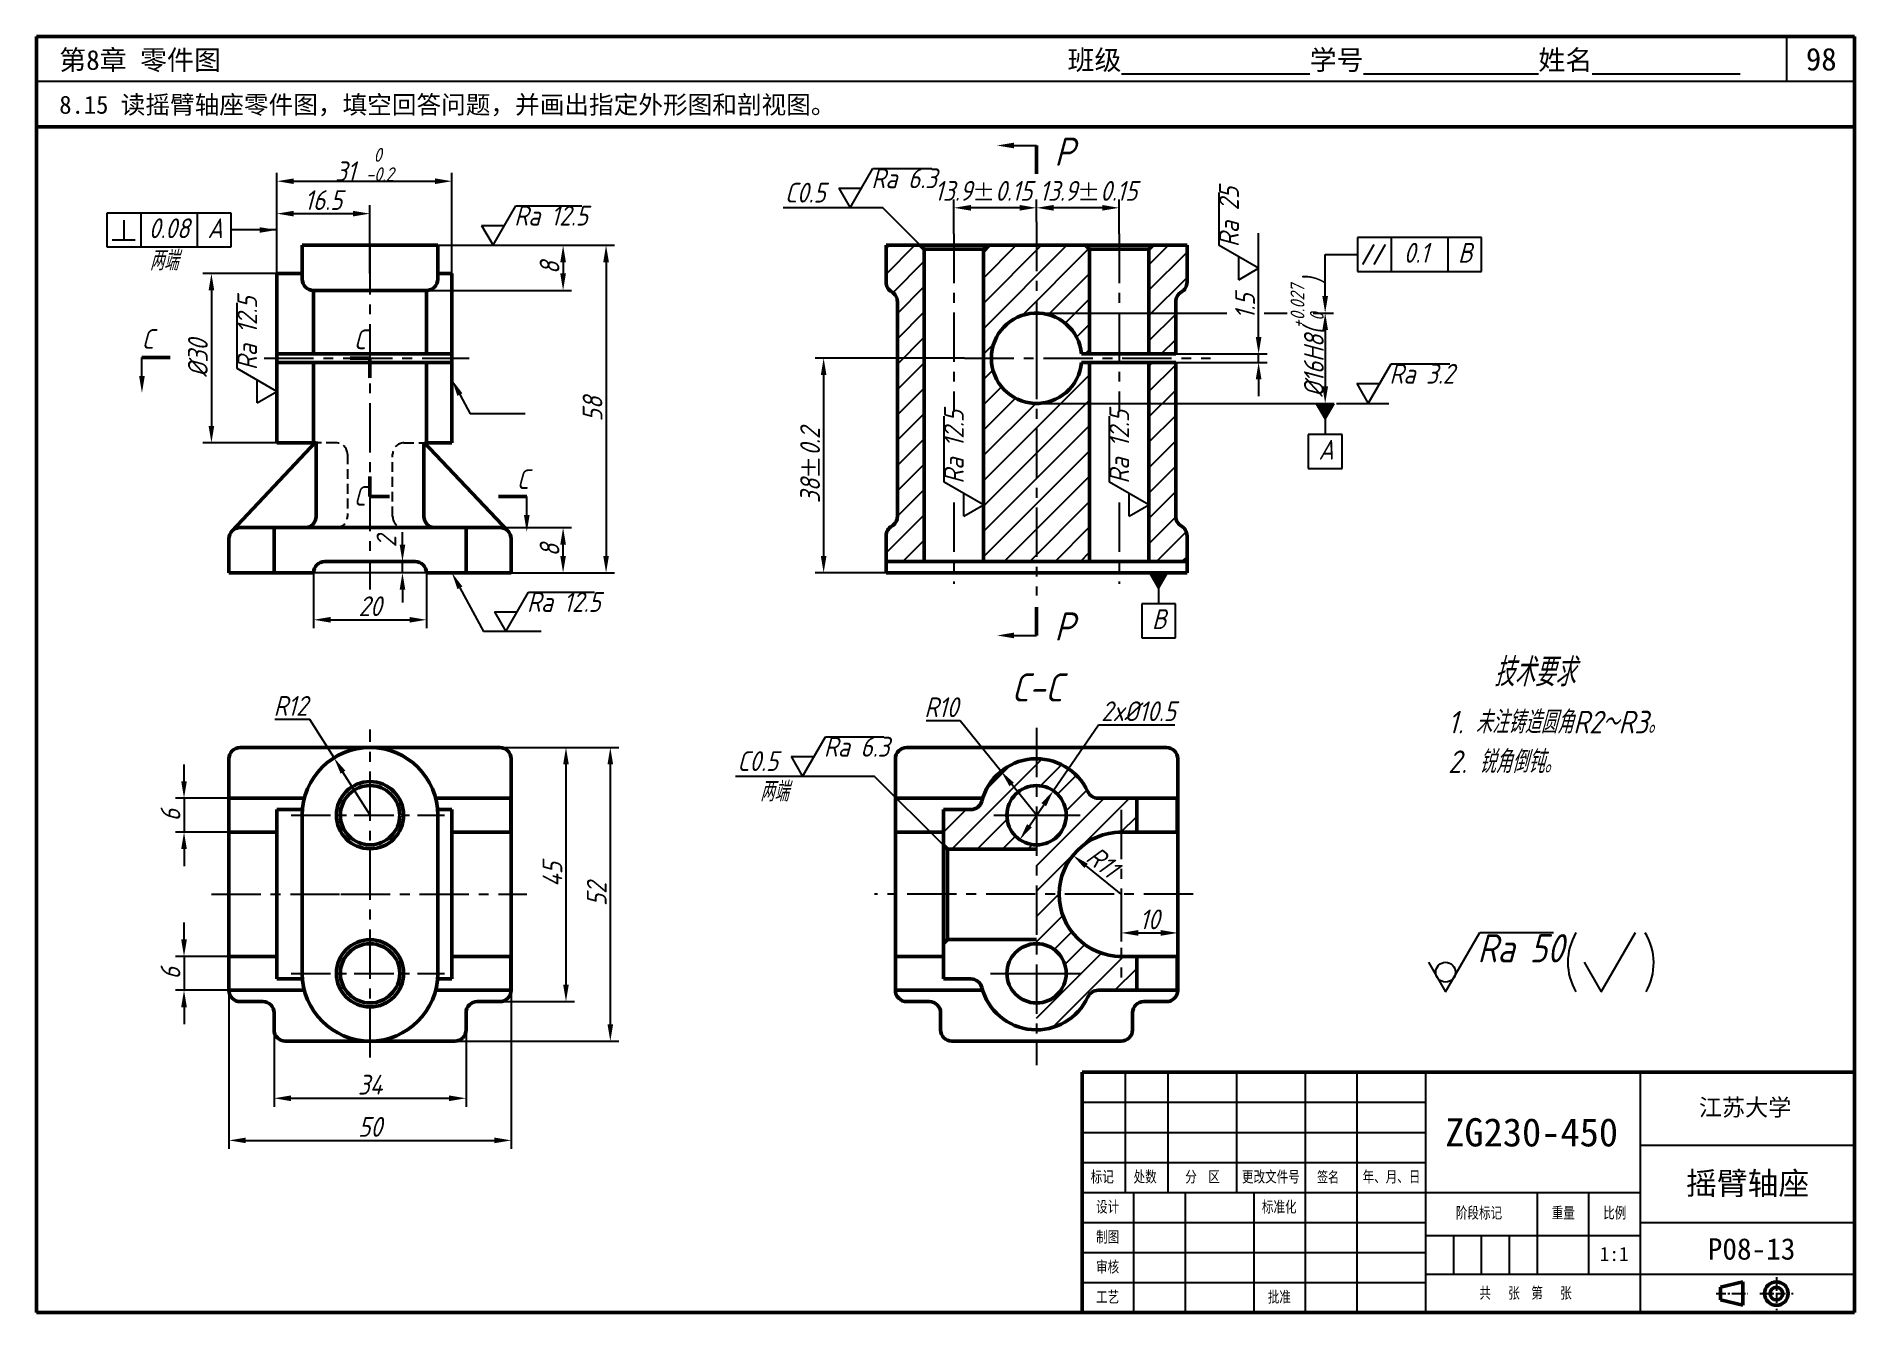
# Model space of a CAD drawing. Header units: millimetres. Extents: x 0 to 322, y 0 to 226.
import ezdxf

# ---------------------------------------------------------------- set-up
doc = ezdxf.new("R2010")
doc.units = ezdxf.units.MM
doc.header["$LTSCALE"] = 0.275
doc.header["$PDMODE"] = 33
doc.header["$PDSIZE"] = 1.5
doc.linetypes.add('CENTER', pattern=[50.8, 31.75, -6.35, 6.35, -6.35])
doc.linetypes.add('HIDDEN', pattern=[9.525, 6.35, -3.175])
for name, color, linetype in [('点画线层', 7, 'CENTER'), ('细实线层', 7, 'Continuous'), ('虚线层', 7, 'HIDDEN')]:
    doc.layers.add(name, color=color, linetype=linetype)
doc.layers.add('粗实线层', color=7, linetype='Continuous', lineweight=50)
doc.styles.get("Standard").update_dxf_attribs({"font": 'gbeitc.shx', "height": 3.5, "bigfont": 'gbcbig.shx'})
doc.styles.add('宋体', font='SimSun.ttf', dxfattribs={"height": 3})
doc.dimstyles.new('ISO-25', dxfattribs={"dimtxt": 3.5, "dimasz": 3, "dimexe": 1.5, "dimexo": 0, "dimgap": 0.65, "dimtad": 1, "dimdec": 4, "dimdsep": 46, "dimtxsty": 'Standard', "dimcen": 0, "dimclrd": 256, "dimclre": 256, "dimclrt": 256, "dimadec": 0, "dimazin": 0, "dimtfac": 1, "dimtdec": 4, "dimtmove": 0, "dimatfit": 2, "dimfxl": 0, "dimlwd": -1, "dimlwe": -1, "dimarcsym": 0})
doc.dimstyles.new('ISO-25$3', dxfattribs={"dimtxt": 3.5, "dimasz": 3, "dimexe": 1.5, "dimexo": 0, "dimgap": 0.65, "dimtad": 1, "dimtoh": 1, "dimdec": 4, "dimdsep": 46, "dimtxsty": 'Standard', "dimcen": 0, "dimclrd": 256, "dimclre": 256, "dimclrt": 256, "dimadec": 0, "dimazin": 0, "dimtfac": 1, "dimtdec": 4, "dimtmove": 0, "dimatfit": 2, "dimfxl": 0, "dimlwd": -1, "dimlwe": -1, "dimarcsym": 0})
doc.dimstyles.new('ISO-25$4', dxfattribs={"dimtxt": 3.5, "dimasz": 3, "dimexe": 1.5, "dimexo": 0, "dimgap": 0.65, "dimtad": 1, "dimtoh": 1, "dimdec": 4, "dimdsep": 46, "dimtxsty": 'Standard', "dimcen": 0, "dimclrd": 256, "dimclre": 256, "dimclrt": 256, "dimadec": 0, "dimazin": 0, "dimtfac": 1, "dimtdec": 4, "dimtmove": 0, "dimatfit": 2, "dimfxl": 0, "dimlwd": -1, "dimlwe": -1, "dimarcsym": 0})

msp = doc.modelspace()

# ---------------------------------------------------------------- texts
at = {"style": '宋体'}
for s, height, p in [('第8章 零件图', 3.5, (4.05424, 220.07201)), ('班级%%U              %%U学号%%U             %%U姓名%%U           ', 3.5, (182.61297, 220.07201)), ('98', 4, (313.37233, 219.96344)), ('8.15 读摇臂轴座零件图，填空回答问题，并画出指定外形图和剖视图。', 3.2, (4.05424, 212.29907)), ('江苏大学', 3, (294.41866, 34.85016)), ('ZG230-450', 5, (249.49224, 29.43385)), ('摇臂轴座', 4, (292.13671, 20.90368)), ('P08-13', 3.8, (295.99357, 9.38304)), ('1:1', 2.5, (276.86648, 9.13306))]:
    msp.add_text(s, height=height, dxfattribs=at).set_placement(p)
at = {"style": '宋体', "width": 0.75}
for s, height, p in [('标记', 2, (186.71597, 23.0709)), ('处数', 2, (194.31597, 23.0709)), ('分  区', 2, (203.45846, 23.0709)), ('更改文件号', 2, (213.50768, 23.0709)), ('签名', 1.9, (226.80426, 23.0709)), ('年、月、日', 2, (234.86886, 23.0709)), ('设计', 2, (187.66934, 17.7509)), ('标准化', 2, (217.03652, 17.7509)), ('阶段标记', 2, (251.37829, 16.68388)), ('重量', 2, (268.35921, 16.68388)), ('比例', 2, (277.47921, 16.68388)), ('制图', 2, (187.66934, 12.4309)), ('审核', 2, (187.66934, 7.1109)), ('工艺', 2, (187.66934, 1.7909)), ('批准', 2, (218.06934, 1.7909)), ('共   张  第   张', 2, (255.54343, 2.49264))]:
    msp.add_text(s, height=height, dxfattribs=at).set_placement(p)
at = {"layer": '细实线层'}
for s, height, p in [('P', 5, (180.29011, 203.07173)), ('C0.5', 3.5, (132.53873, 196.57652)), ('Ra 6.3', 3.5, (147.87749, 199.11866)), ('0.08', 3.5, (19.9035, 190.26492)), ('A', 3.5, (30.30451, 190.26492)), ('Ra 12.5', 3.5, (84.62937, 192.50026)), ('两端', 3.5, (20.04502, 184.56269)), ('0.1', 3.5, (242.14946, 185.92862)), ('B', 3.5, (251.76595, 185.92862)), ('C', 3.5, (18.63248, 170.66371)), ('C', 3.5, (56.207, 170.60121)), ('Ra 3.2', 3.5, (239.61711, 164.50026)), ('A', 3.5, (227.06169, 151.05583)), ('C', 3.5, (85.05459, 145.84548)), ('C', 3.5, (56.18243, 142.89256)), ('Ra 12.5', 3.5, (86.89108, 124.08716)), ('P', 5, (180.29011, 118.99292)), ('B', 3.5, (197.56826, 121.05583)), ('技术要求', 5, (258.10861, 110.90711)), ('C-C', 5, (172.66756, 108.2094)), ('1. 未注铸造圆角R2～R3。', 4, (249.99051, 102.56407)), ('Ra 6.3', 3.5, (139.46211, 98.45266)), ('2. 锐角倒钝。', 4, (249.99051, 95.55402)), ('C0.5', 3.5, (124.12335, 95.91052)), ('两端', 3.5, (128.13236, 90.5456)), ('Ra 50', 5, (255.202, 62.02706))]:
    msp.add_text(s, height=height, dxfattribs=at).set_placement(p)
for s, p in [('Ra 25', (212.95272, 188.68397)), ('Ra 12.5', (39.09431, 166.89248)), ('Ra 12.5', (164.24135, 146.78957)), ('Ra 12.5', (193.52308, 146.78957)), ('2', (63.74446, 135.52338))]:
    msp.add_text(s, height=3.5, rotation=90, dxfattribs=at).set_placement(p)

# ---------------------------------------------------------------- blocks, each defined once
blk = doc.blocks.new('*D3')
at = {"layer": 'Defpoints', "color": 0, "transparency": 16777216}
for p in [(71.09, 189.01), (84.09, 131.01), (100.89, 131.01)]:
    blk.add_point(p, dxfattribs=at)
at = {"layer": '细实线层', "transparency": 16777216}
for p, q in [((71.09, 189.01), (102.39, 189.01)), ((100.89, 186.01), (100.89, 134.01)), ((84.09, 131.01), (102.39, 131.01))]:
    blk.add_line(p, q, dxfattribs=at)
for points in [[(100.39, 186.01), (101.39, 186.01), (100.89, 189.01)], [(100.39, 134.01), (101.39, 134.01), (100.89, 131.01)]]:
    blk.add_solid(points, dxfattribs=at)
at = {"layer": '细实线层', "transparency": 16777216, "insert": (98.49, 160.01), "char_height": 3.5, "attachment_point": 5, "rotation": 90}
blk.add_mtext('58', dxfattribs=at)
blk = doc.blocks.new('*D17')
at = {"layer": 'Defpoints', "color": 0, "transparency": 16777216}
for p in [(42.59, 184.01), (31, 154.01), (42.59, 154.01)]:
    blk.add_point(p, dxfattribs=at)
at = {"layer": '细实线层', "transparency": 16777216}
for p, q in [((42.59, 184.01), (29.5, 184.01)), ((31, 181.01), (31, 157.01)), ((42.59, 154.01), (29.5, 154.01))]:
    blk.add_line(p, q, dxfattribs=at)
for points in [[(30.5, 181.01), (31.5, 181.01), (31, 184.01)], [(30.5, 157.01), (31.5, 157.01), (31, 154.01)]]:
    blk.add_solid(points, dxfattribs=at)
at = {"layer": '细实线层', "transparency": 16777216, "insert": (28.6, 169.01), "char_height": 3.5, "attachment_point": 5, "rotation": 90}
blk.add_mtext('%%c30', dxfattribs=at)
blk = doc.blocks.new('*D4')
at = {"layer": 'Defpoints', "color": 0, "transparency": 16777216}
for p in [(59.05, 194.61), (42.59, 184.01), (59.05, 184.01)]:
    blk.add_point(p, dxfattribs=at)
at = {"layer": '细实线层', "transparency": 16777216}
for p, q in [((42.59, 184.01), (42.59, 196.11)), ((45.59, 194.61), (56.05, 194.61)), ((59.05, 184.01), (59.05, 196.11))]:
    blk.add_line(p, q, dxfattribs=at)
for points in [[(45.59, 195.11), (45.59, 194.11), (42.59, 194.61)], [(56.05, 195.11), (56.05, 194.11), (59.05, 194.61)]]:
    blk.add_solid(points, dxfattribs=at)
at = {"layer": '细实线层', "transparency": 16777216, "insert": (50.82, 197.01), "char_height": 3.5, "attachment_point": 5}
blk.add_mtext('16.5', dxfattribs=at)
blk = doc.blocks.new('*D18')
at = {"layer": 'Defpoints', "color": 0, "transparency": 16777216}
for p in [(73.59, 200.35), (42.59, 184.01), (73.59, 184.01)]:
    blk.add_point(p, dxfattribs=at)
at = {"layer": '细实线层', "transparency": 16777216}
for p, q in [((42.59, 184.01), (42.59, 201.85)), ((45.59, 200.35), (70.59, 200.35)), ((73.59, 184.01), (73.59, 201.85))]:
    blk.add_line(p, q, dxfattribs=at)
for points in [[(45.59, 200.85), (45.59, 199.85), (42.59, 200.35)], [(70.59, 200.85), (70.59, 199.85), (73.59, 200.35)]]:
    blk.add_solid(points, dxfattribs=at)
at = {"layer": '细实线层', "transparency": 16777216, "insert": (58.09, 203.3), "char_height": 3.5, "attachment_point": 5}
blk.add_mtext('31 {\\H0.7x;\\S 0^ -0.2;}', dxfattribs=at)
blk = doc.blocks.new('*D19')
at = {"layer": 'Defpoints', "color": 0, "transparency": 16777216}
for p in [(82.09, 139.01), (93.28, 139.01), (84.09, 131.01)]:
    blk.add_point(p, dxfattribs=at)
at = {"layer": '细实线层', "transparency": 16777216}
for p, q in [((82.09, 139.01), (94.78, 139.01)), ((93.28, 134.01), (93.28, 136.01)), ((84.09, 131.01), (94.78, 131.01))]:
    blk.add_line(p, q, dxfattribs=at)
for points in [[(92.78, 136.01), (93.78, 136.01), (93.28, 139.01)], [(92.78, 134.01), (93.78, 134.01), (93.28, 131.01)]]:
    blk.add_solid(points, dxfattribs=at)
at = {"layer": '细实线层', "transparency": 16777216, "insert": (90.88, 135.01), "char_height": 3.5, "attachment_point": 5, "rotation": 90}
blk.add_mtext('8', dxfattribs=at)
blk = doc.blocks.new('*D20')
at = {"layer": 'Defpoints', "color": 0, "transparency": 16777216}
for p in [(71.09, 189.01), (69.09, 181.01), (93.28, 181.01)]:
    blk.add_point(p, dxfattribs=at)
at = {"layer": '细实线层', "transparency": 16777216}
for p, q in [((71.09, 189.01), (94.78, 189.01)), ((93.28, 186.01), (93.28, 184.01)), ((69.09, 181.01), (94.78, 181.01))]:
    blk.add_line(p, q, dxfattribs=at)
for points in [[(92.78, 186.01), (93.78, 186.01), (93.28, 189.01)], [(92.78, 184.01), (93.78, 184.01), (93.28, 181.01)]]:
    blk.add_solid(points, dxfattribs=at)
at = {"layer": '细实线层', "transparency": 16777216, "insert": (90.88, 185.01), "char_height": 3.5, "attachment_point": 5, "rotation": 90}
blk.add_mtext('8', dxfattribs=at)
blk = doc.blocks.new('*D21')
at = {"layer": 'Defpoints', "color": 0, "transparency": 16777216}
for p in [(49.09, 131.01), (69.09, 131.01), (69.09, 122.69)]:
    blk.add_point(p, dxfattribs=at)
at = {"layer": '细实线层', "transparency": 16777216}
for p, q in [((49.09, 131.01), (49.09, 121.19)), ((69.09, 131.01), (69.09, 121.19)), ((52.09, 122.69), (66.09, 122.69))]:
    blk.add_line(p, q, dxfattribs=at)
for points in [[(52.09, 123.19), (52.09, 122.19), (49.09, 122.69)], [(66.09, 123.19), (66.09, 122.19), (69.09, 122.69)]]:
    blk.add_solid(points, dxfattribs=at)
at = {"layer": '细实线层', "transparency": 16777216, "insert": (59.09, 125.09), "char_height": 3.5, "attachment_point": 5}
blk.add_mtext('20', dxfattribs=at)
blk = doc.blocks.new('*D5')
at = {"layer": 'Defpoints', "color": 0, "transparency": 16777216}
for p in [(164.37, 169.01), (139.42, 131.01), (150.49, 131.01)]:
    blk.add_point(p, dxfattribs=at)
at = {"layer": '细实线层', "transparency": 16777216}
for p, q in [((164.37, 169.01), (137.92, 169.01)), ((139.42, 166.01), (139.42, 134.01)), ((150.49, 131.01), (137.92, 131.01))]:
    blk.add_line(p, q, dxfattribs=at)
for points in [[(138.92, 166.01), (139.92, 166.01), (139.42, 169.01)], [(138.92, 134.01), (139.92, 134.01), (139.42, 131.01)]]:
    blk.add_solid(points, dxfattribs=at)
at = {"layer": '细实线层', "transparency": 16777216, "insert": (137.02, 150.01), "char_height": 3.5, "attachment_point": 5, "rotation": 90}
blk.add_mtext('38{\\Ftxt|c134;\\H0.85714x;%%P}0.2', dxfattribs=at)
blk = doc.blocks.new('*D0')
at = {"layer": 'Defpoints', "color": 0, "transparency": 16777216}
for p in [(200.49, 169.76), (200.49, 168.26), (216.45, 169.76)]:
    blk.add_point(p, dxfattribs=at)
at = {"layer": '细实线层', "transparency": 16777216}
for p, q in [((216.45, 172.76), (216.45, 180.63)), ((200.49, 169.76), (217.95, 169.76)), ((200.49, 168.26), (217.95, 168.26)), ((216.45, 168.26), (216.45, 169.76)), ((216.45, 165.26), (216.45, 162.26))]:
    blk.add_line(p, q, dxfattribs=at)
for points in [[(215.95, 172.76), (216.95, 172.76), (216.45, 169.76)], [(215.95, 165.26), (216.95, 165.26), (216.45, 168.26)]]:
    blk.add_solid(points, dxfattribs=at)
at = {"layer": '细实线层', "transparency": 16777216, "insert": (214.05, 178.19), "char_height": 3.5, "attachment_point": 5, "rotation": 90}
blk.add_mtext('1.5', dxfattribs=at)
blk = doc.blocks.new('*D6')
at = {"layer": 'Defpoints', "color": 0, "transparency": 16777216}
for p in [(226.14, 177.01), (177.13, 161.01), (228.24, 161.01)]:
    blk.add_point(p, dxfattribs=at)
at = {"layer": '细实线层', "transparency": 16777216}
for p, q in [((226.14, 177.01), (229.74, 177.01)), ((228.24, 174.01), (228.24, 164.01)), ((177.13, 161.01), (229.74, 161.01))]:
    blk.add_line(p, q, dxfattribs=at)
for points in [[(227.74, 174.01), (228.74, 174.01), (228.24, 177.01)], [(227.74, 164.01), (228.74, 164.01), (228.24, 161.01)]]:
    blk.add_solid(points, dxfattribs=at)
at = {"layer": '细实线层', "transparency": 16777216, "insert": (225.22, 172.66), "char_height": 3.5, "attachment_point": 5, "rotation": 90}
blk.add_mtext('%%C16H8({\\H0.7x;\\S+0.027^  0;})', dxfattribs=at)
blk = doc.blocks.new('*D7')
at = {"layer": 'Defpoints', "color": 0, "transparency": 16777216}
for p in [(162.49, 195.64), (162.49, 191.05), (177.13, 193.16)]:
    blk.add_point(p, dxfattribs=at)
at = {"layer": '细实线层', "transparency": 16777216}
for p, q in [((162.49, 191.05), (162.49, 197.14)), ((177.13, 193.16), (177.13, 197.14)), ((174.13, 195.64), (165.49, 195.64))]:
    blk.add_line(p, q, dxfattribs=at)
for points in [[(165.49, 196.14), (165.49, 195.14), (162.49, 195.64)], [(174.13, 196.14), (174.13, 195.14), (177.13, 195.64)]]:
    blk.add_solid(points, dxfattribs=at)
at = {"layer": '细实线层', "transparency": 16777216, "insert": (167.71, 198.64), "char_height": 3.5, "attachment_point": 5}
blk.add_mtext('13.9{\\Ftxt|c134;\\H0.85714x;%%P}0.15', dxfattribs=at)
blk = doc.blocks.new('*D1')
at = {"layer": 'Defpoints', "color": 0, "transparency": 16777216}
for p in [(177.13, 195.64), (177.13, 193.16), (191.77, 191.05)]:
    blk.add_point(p, dxfattribs=at)
at = {"layer": '细实线层', "transparency": 16777216}
for p, q in [((177.13, 193.16), (177.13, 197.14)), ((191.77, 191.05), (191.77, 197.14)), ((188.77, 195.64), (180.13, 195.64))]:
    blk.add_line(p, q, dxfattribs=at)
for points in [[(180.13, 196.14), (180.13, 195.14), (177.13, 195.64)], [(188.77, 196.14), (188.77, 195.14), (191.77, 195.64)]]:
    blk.add_solid(points, dxfattribs=at)
at = {"layer": '细实线层', "transparency": 16777216, "insert": (186.31, 198.64), "char_height": 3.5, "attachment_point": 5}
blk.add_mtext('13.9{\\Ftxt|c134;\\H0.85714x;%%P}0.15', dxfattribs=at)
blk = doc.blocks.new('*D8')
at = {"layer": 'Defpoints', "color": 0, "transparency": 16777216}
for p in [(170.84, 95.85), (177.13, 88.08)]:
    blk.add_point(p, dxfattribs=at)
at = {"layer": '细实线层', "transparency": 16777216}
for p, q in [((163.59, 104.8), (157.55, 104.8)), ((170.84, 95.85), (163.59, 104.8)), ((177.13, 88.08), (172.72, 93.52))]:
    blk.add_line(p, q, dxfattribs=at)
blk.add_solid([(173.11, 93.84), (172.33, 93.21), (170.84, 95.85)], dxfattribs=at)
at = {"layer": '细实线层', "transparency": 16777216, "insert": (160.25, 107.2), "char_height": 3.5, "attachment_point": 5}
blk.add_mtext('R10', dxfattribs=at)
blk = doc.blocks.new('*D9')
at = {"layer": 'Defpoints', "color": 0, "transparency": 16777216}
for p in [(180.09, 92.41), (174.16, 83.75)]:
    blk.add_point(p, dxfattribs=at)
at = {"layer": '细实线层', "transparency": 16777216}
for p, q in [((180.09, 92.41), (188.08, 104.09)), ((188.08, 104.09), (201.63, 104.09)), ((175.86, 86.22), (178.4, 89.94))]:
    blk.add_line(p, q, dxfattribs=at)
for points in [[(177.98, 90.22), (178.81, 89.66), (180.09, 92.41)], [(175.44, 86.51), (176.27, 85.94), (174.16, 83.75)]]:
    blk.add_solid(points, dxfattribs=at)
at = {"layer": '细实线层', "transparency": 16777216, "insert": (195.18, 106.49), "char_height": 3.5, "attachment_point": 5}
blk.add_mtext('2x%%C10.5', dxfattribs=at)
blk = doc.blocks.new('*D10')
at = {"layer": 'Defpoints', "color": 0, "transparency": 16777216}
for p in [(183.57, 80.99), (192.13, 74.08)]:
    blk.add_point(p, dxfattribs=at)
at = {"layer": '细实线层', "transparency": 16777216}
blk.add_line((192.13, 74.08), (185.9, 79.1), dxfattribs=at)
blk.add_solid([(186.21, 79.49), (185.59, 78.72), (183.57, 80.99)], dxfattribs=at)
at = {"layer": '细实线层', "transparency": 16777216, "insert": (188.86, 79.8), "char_height": 3.5, "attachment_point": 5, "rotation": 321.1025}
blk.add_mtext('R11', dxfattribs=at)
blk = doc.blocks.new('*D11')
at = {"layer": 'Defpoints', "color": 0, "transparency": 16777216}
for p in [(192.13, 74.08), (202.13, 74.08), (202.13, 67.24)]:
    blk.add_point(p, dxfattribs=at)
at = {"layer": '细实线层', "transparency": 16777216}
for p, q in [((192.13, 74.08), (192.13, 65.74)), ((202.13, 74.08), (202.13, 65.74)), ((195.13, 67.24), (199.13, 67.24))]:
    blk.add_line(p, q, dxfattribs=at)
for points in [[(195.13, 67.74), (195.13, 66.74), (192.13, 67.24)], [(199.13, 67.74), (199.13, 66.74), (202.13, 67.24)]]:
    blk.add_solid(points, dxfattribs=at)
at = {"layer": '细实线层', "transparency": 16777216, "insert": (197.13, 69.64), "char_height": 3.5, "attachment_point": 5}
blk.add_mtext('10', dxfattribs=at)
blk = doc.blocks.new('*D12')
at = {"layer": 'Defpoints', "color": 0, "transparency": 16777216}
for p in [(52.71, 98.24), (59.09, 88.08)]:
    blk.add_point(p, dxfattribs=at)
at = {"layer": '细实线层', "transparency": 16777216}
for p, q in [((48.44, 105.04), (42.25, 105.04)), ((52.71, 98.24), (48.44, 105.04)), ((59.09, 88.08), (54.3, 95.7))]:
    blk.add_line(p, q, dxfattribs=at)
blk.add_solid([(54.73, 95.97), (53.88, 95.44), (52.71, 98.24)], dxfattribs=at)
at = {"layer": '细实线层', "transparency": 16777216, "insert": (45.02, 107.44), "char_height": 3.5, "attachment_point": 5}
blk.add_mtext('R12', dxfattribs=at)
blk = doc.blocks.new('*D13')
at = {"layer": 'Defpoints', "color": 0, "transparency": 16777216}
for p in [(82.09, 100.08), (74.09, 48.08), (101.64, 48.08)]:
    blk.add_point(p, dxfattribs=at)
at = {"layer": '细实线层', "transparency": 16777216}
for p, q in [((82.09, 100.08), (103.14, 100.08)), ((101.64, 97.08), (101.64, 51.08)), ((74.09, 48.08), (103.14, 48.08))]:
    blk.add_line(p, q, dxfattribs=at)
for points in [[(101.14, 97.08), (102.14, 97.08), (101.64, 100.08)], [(101.14, 51.08), (102.14, 51.08), (101.64, 48.08)]]:
    blk.add_solid(points, dxfattribs=at)
at = {"layer": '细实线层', "transparency": 16777216, "insert": (99.24, 74.08), "char_height": 3.5, "attachment_point": 5, "rotation": 90}
blk.add_mtext('52', dxfattribs=at)
blk = doc.blocks.new('*D2')
at = {"layer": 'Defpoints', "color": 0, "transparency": 16777216}
for p in [(82.09, 100.08), (82.09, 55.08), (93.79, 55.08)]:
    blk.add_point(p, dxfattribs=at)
at = {"layer": '细实线层', "transparency": 16777216}
for p, q in [((82.09, 100.08), (95.29, 100.08)), ((93.79, 97.08), (93.79, 58.08)), ((82.09, 55.08), (95.29, 55.08))]:
    blk.add_line(p, q, dxfattribs=at)
for points in [[(93.29, 97.08), (94.29, 97.08), (93.79, 100.08)], [(93.29, 58.08), (94.29, 58.08), (93.79, 55.08)]]:
    blk.add_solid(points, dxfattribs=at)
at = {"layer": '细实线层', "transparency": 16777216, "insert": (91.39, 77.58), "char_height": 3.5, "attachment_point": 5, "rotation": 90}
blk.add_mtext('45', dxfattribs=at)
blk = doc.blocks.new('*D14')
at = {"layer": 'Defpoints', "color": 0, "transparency": 16777216}
for p in [(34.09, 91.08), (26.15, 85.08), (34.09, 85.08)]:
    blk.add_point(p, dxfattribs=at)
at = {"layer": '细实线层', "transparency": 16777216}
for p, q in [((26.15, 94.08), (26.15, 97.08)), ((34.09, 91.08), (24.65, 91.08)), ((26.15, 91.08), (26.15, 85.08)), ((34.09, 85.08), (24.65, 85.08)), ((26.15, 82.08), (26.15, 79.08))]:
    blk.add_line(p, q, dxfattribs=at)
for points in [[(25.65, 94.08), (26.65, 94.08), (26.15, 91.08)], [(25.65, 82.08), (26.65, 82.08), (26.15, 85.08)]]:
    blk.add_solid(points, dxfattribs=at)
at = {"layer": '细实线层', "transparency": 16777216, "insert": (23.75, 88.08), "char_height": 3.5, "attachment_point": 5, "rotation": 90}
blk.add_mtext('6', dxfattribs=at)
blk = doc.blocks.new('*D15')
at = {"layer": 'Defpoints', "color": 0, "transparency": 16777216}
for p in [(42.09, 50.08), (76.09, 50.08), (76.09, 37.96)]:
    blk.add_point(p, dxfattribs=at)
at = {"layer": '细实线层', "transparency": 16777216}
for p, q in [((42.09, 50.08), (42.09, 36.46)), ((76.09, 50.08), (76.09, 36.46)), ((45.09, 37.96), (73.09, 37.96))]:
    blk.add_line(p, q, dxfattribs=at)
for points in [[(45.09, 38.46), (45.09, 37.46), (42.09, 37.96)], [(73.09, 38.46), (73.09, 37.46), (76.09, 37.96)]]:
    blk.add_solid(points, dxfattribs=at)
at = {"layer": '细实线层', "transparency": 16777216, "insert": (59.09, 40.36), "char_height": 3.5, "attachment_point": 5}
blk.add_mtext('34', dxfattribs=at)
blk = doc.blocks.new('*D16')
at = {"layer": 'Defpoints', "color": 0, "transparency": 16777216}
for p in [(34.09, 57.08), (84.09, 57.08), (84.09, 30.5)]:
    blk.add_point(p, dxfattribs=at)
at = {"layer": '细实线层', "transparency": 16777216}
for p, q in [((34.09, 57.08), (34.09, 29)), ((84.09, 57.08), (84.09, 29)), ((37.09, 30.5), (81.09, 30.5))]:
    blk.add_line(p, q, dxfattribs=at)
for points in [[(37.09, 31), (37.09, 30), (34.09, 30.5)], [(81.09, 31), (81.09, 30), (84.09, 30.5)]]:
    blk.add_solid(points, dxfattribs=at)
at = {"layer": '细实线层', "transparency": 16777216, "insert": (59.09, 32.9), "char_height": 3.5, "attachment_point": 5}
blk.add_mtext('50', dxfattribs=at)
blk = doc.blocks.new('*D22')
at = {"layer": 'Defpoints', "color": 0, "transparency": 16777216}
for p in [(34.09, 63.08), (26.15, 57.08), (34.09, 57.08)]:
    blk.add_point(p, dxfattribs=at)
at = {"layer": '细实线层', "transparency": 16777216}
for p, q in [((26.15, 66.08), (26.15, 69.08)), ((34.09, 63.08), (24.65, 63.08)), ((26.15, 63.08), (26.15, 57.08)), ((34.09, 57.08), (24.65, 57.08)), ((26.15, 54.08), (26.15, 51.08))]:
    blk.add_line(p, q, dxfattribs=at)
for points in [[(25.65, 66.08), (26.65, 66.08), (26.15, 63.08)], [(25.65, 54.08), (26.65, 54.08), (26.15, 57.08)]]:
    blk.add_solid(points, dxfattribs=at)
at = {"layer": '细实线层', "transparency": 16777216, "insert": (23.75, 60.08), "char_height": 3.5, "attachment_point": 5, "rotation": 90}
blk.add_mtext('6', dxfattribs=at)

# ---------------------------------------------------------------- dimensions: what is measured, and where the dimension line sits
at = {"layer": '细实线层'}
for base, p2, text, picture, middle in [((73.58927, 200.34918), (73.58927, 184.00529), '<> {\\H0.7x;\\S 0^ -0.2;}', '*D18', (58.08927, 203.29605)), ((59.04956, 194.61183), (59.04956, 184.00529), '16.5', '*D4', (50.81942, 197.01183))]:
    dim = msp.add_linear_dim(base=base, p1=(42.58927, 184.00529), p2=p2, text=text, dimstyle='ISO-25', dxfattribs=at)
    dim.commit()
    dim.dimension.update_dxf_attribs({"geometry": picture, "text_midpoint": middle})
for base, p1, p2, picture, middle in [((162.48632, 195.64011), (177.12718, 193.15861), (162.48632, 191.0505), '*D7', (167.70993, 195.64011)), ((177.12718, 195.64011), (191.76804, 191.0505), (177.12718, 193.15861), '*D1', (186.30604, 195.64011))]:
    dim = msp.add_linear_dim(base=base, p1=p1, p2=p2, text='13.9{\\Ftxt|c134;\\H0.85714x;%%P}0.15', dimstyle='ISO-25', override={"dimgap": 1.25}, dxfattribs=at)
    dim.commit()
    dim.dimension.update_dxf_attribs({"geometry": picture, "text_midpoint": middle, "dimtype": 160})
for base, p1, p2, picture, middle in [((93.28451, 181.00529), (71.08927, 189.00529), (69.08927, 181.00529), '*D20', (90.88451, 185.00529)), ((100.89209, 131.00529), (71.08927, 189.00529), (84.08927, 131.00529), '*D3', (98.49209, 160.00529)), ((93.28451, 139.00529), (84.08927, 131.00529), (82.08927, 139.00529), '*D19', (90.88451, 135.00529)), ((101.64332, 48.0808), (82.08927, 100.0808), (74.08927, 48.0808), '*D13', (99.24332, 74.0808)), ((93.78521, 55.0808), (82.08927, 100.0808), (82.08927, 55.0808), '*D2', (91.38521, 77.5808))]:
    dim = msp.add_linear_dim(base=base, p1=p1, p2=p2, angle=90, dimstyle='ISO-25', dxfattribs=at)
    dim.commit()
    dim.dimension.update_dxf_attribs({"geometry": picture, "text_midpoint": middle})
dim = msp.add_linear_dim(base=(228.23712, 161.00529), p1=(226.13585, 177.00529), p2=(177.12718, 161.00529), angle=90, text='%%C<>H8({\\H0.7x;\\S+0.027^  0;})', dimstyle='ISO-25', dxfattribs=at)
dim.commit()
dim.dimension.update_dxf_attribs({"geometry": '*D6', "text_midpoint": (228.23712, 172.65607), "dimtype": 160})
for base, p1, p2, text, picture, middle in [((31.00374, 154.00529), (42.58927, 184.00529), (42.58927, 154.00529), '%%c30', '*D17', (28.60374, 169.00529)), ((139.42222, 131.00529), (164.36661, 169.00529), (150.48632, 131.00529), '38{\\Ftxt|c134;\\H0.85714x;%%P}0.2', '*D5', (137.02222, 150.00529))]:
    dim = msp.add_linear_dim(base=base, p1=p1, p2=p2, angle=90, text=text, dimstyle='ISO-25', dxfattribs=at)
    dim.commit()
    dim.dimension.update_dxf_attribs({"geometry": picture, "text_midpoint": middle})
for base, p1, p2, picture, middle in [((216.44768, 169.75529), (200.48632, 168.25529), (200.48632, 169.75529), '*D0', (216.44768, 178.19175)), ((26.15049, 85.0808), (34.08927, 91.0808), (34.08927, 85.0808), '*D14', (26.15049, 88.0808)), ((26.15049, 57.0808), (34.08927, 63.0808), (34.08927, 57.0808), '*D22', (26.15049, 60.0808))]:
    dim = msp.add_linear_dim(base=base, p1=p1, p2=p2, angle=90, dimstyle='ISO-25', dxfattribs=at)
    dim.commit()
    dim.dimension.update_dxf_attribs({"geometry": picture, "text_midpoint": middle, "dimtype": 160})
for base, p1, p2, picture, middle in [((69.08927, 122.69107), (49.08927, 131.00529), (69.08927, 131.00529), '*D21', (59.08927, 125.09107)), ((202.12718, 67.23502), (192.12718, 74.0808), (202.12718, 74.0808), '*D11', (197.12718, 69.63502)), ((84.08927, 30.50215), (34.08927, 57.0808), (84.08927, 57.0808), '*D16', (59.08927, 32.90215)), ((76.08927, 37.96091), (42.08927, 50.0808), (76.08927, 50.0808), '*D15', (59.08927, 40.36091))]:
    dim = msp.add_linear_dim(base=base, p1=p1, p2=p2, dimstyle='ISO-25', dxfattribs=at)
    dim.commit()
    dim.dimension.update_dxf_attribs({"geometry": picture, "text_midpoint": middle})
for center, mpoint, picture, middle in [((59.08927, 88.0808), (52.70991, 98.24464), '*D12', (45.0237, 105.04038)), ((177.12718, 88.0808), (170.83603, 95.85392), '*D8', (160.24506, 104.80319)), ((192.12718, 74.0808), (183.56621, 80.98802), '*D10', (187.35564, 77.9306))]:
    dim = msp.add_radius_dim(center=center, mpoint=mpoint, dimstyle='ISO-25$4', dxfattribs=at)
    dim.commit()
    dim.dimension.update_dxf_attribs({"geometry": picture, "text_midpoint": middle, "dimtype": 164})
dim = msp.add_diameter_dim_2p(p1=(174.16377, 83.74713), p2=(180.09059, 92.41447), text='2x%%C10.5', dimstyle='ISO-25$3', dxfattribs=at)
dim.commit()
dim.dimension.update_dxf_attribs({"geometry": '*D9', "text_midpoint": (195.17969, 104.09309), "dimtype": 163})

# ---------------------------------------------------------------- hatches: boundary and pattern name
at = {"layer": '细实线层'}
h = msp.add_hatch(dxfattribs=at)
h.set_pattern_fill('ANSI31', color=256, style=0)
h.set_pattern_definition([(45, (-131.421, 131.0053), (-2.245064, 2.245064), [])])
edge = h.paths.add_edge_path()
edge.add_arc((150.48632, 141.00529), 2, 300, 360, ccw=False)
edge.add_arc((152.48632, 137.54119), 2, 120, 180)
edge.add_line((150.48632, 137.54119), (150.48632, 133.00529))
edge.add_line((150.48632, 133.00529), (157.23632, 133.00529))
edge.add_line((157.23632, 133.00529), (157.23632, 188.30529))
edge.add_line((157.23632, 188.30529), (156.53632, 189.00529))
edge.add_line((156.53632, 189.00529), (150.48632, 189.00529))
edge.add_line((150.48632, 189.00529), (150.48632, 182.4694))
edge.add_arc((152.48632, 182.4694), 2, 180, 240)
edge.add_arc((150.48632, 179.00529), 2, 0, 60, ccw=False)
edge.add_line((152.48632, 179.00529), (152.48632, 141.00529))
edge = h.paths.add_edge_path()
edge.add_line((167.73632, 133.00529), (177.12718, 133.00529))
edge.add_line((177.12718, 133.00529), (177.12718, 161.00529))
edge.add_arc((177.12718, 169.00529), 8, 180, 270, ccw=False)
edge.add_line((169.12718, 169.00529), (167.73632, 169.00529))
edge.add_line((167.73632, 169.00529), (167.73632, 133.00529))
edge = h.paths.add_edge_path()
edge.add_line((167.73632, 169.00529), (169.12718, 169.00529))
edge.add_arc((177.12718, 169.00529), 8, 90, 180, ccw=False)
edge.add_line((177.12718, 177.00529), (177.12718, 189.00529))
edge.add_line((177.12718, 189.00529), (168.43632, 189.00529))
edge.add_line((168.43632, 189.00529), (167.73632, 188.30529))
edge.add_line((167.73632, 188.30529), (167.73632, 169.00529))
edge = h.paths.add_edge_path()
edge.add_spline(control_points=[(185.09195, 169.75529), (185.33538, 169.75529), (185.59403, 169.75529)], knot_values=[0, 0, 0, 0.708579764, 0.708579764, 0.708579764], weights=[1, 1.000463289, 1], degree=2, periodic=0)
edge.add_line((185.59403, 169.75529), (186.51804, 169.75529))
edge.add_line((186.51804, 169.75529), (186.51804, 188.30529))
edge.add_line((186.51804, 188.30529), (185.81804, 189.00529))
edge.add_line((185.81804, 189.00529), (177.12718, 189.00529))
edge.add_line((177.12718, 189.00529), (177.12718, 177.00529))
edge.add_arc((177.12718, 169.00529), 8, 5.379379, 90, ccw=False)
edge = h.paths.add_edge_path()
edge.add_spline(control_points=[(185.59403, 168.25529), (185.33538, 168.25529), (185.09195, 168.25529)], knot_values=[0, 0, 0, 0.708579764, 0.708579764, 0.708579764], weights=[1, 1.000463289, 1], degree=2, periodic=0)
edge.add_arc((177.12718, 169.00529), 8, 270, 354.620621, ccw=False)
edge.add_line((177.12718, 161.00529), (177.12718, 133.00529))
edge.add_line((177.12718, 133.00529), (186.51804, 133.00529))
edge.add_line((186.51804, 133.00529), (186.51804, 168.25529))
edge.add_line((186.51804, 168.25529), (185.59403, 168.25529))
edge = h.paths.add_edge_path()
edge.add_line((201.76804, 168.25529), (197.01804, 168.25529))
edge.add_line((197.01804, 168.25529), (197.01804, 133.00529))
edge.add_line((197.01804, 133.00529), (203.76804, 133.00529))
edge.add_line((203.76804, 133.00529), (203.76804, 137.54119))
edge.add_arc((201.76804, 137.54119), 2, 0, 60)
edge.add_arc((203.76804, 141.00529), 2, 180, 240, ccw=False)
edge.add_line((201.76804, 141.00529), (201.76804, 168.25529))
edge = h.paths.add_edge_path()
edge.add_arc((203.76804, 179.00529), 2, 120, 180, ccw=False)
edge.add_arc((201.76804, 182.4694), 2, 300, 360)
edge.add_line((203.76804, 182.4694), (203.76804, 189.00529))
edge.add_line((203.76804, 189.00529), (197.71804, 189.00529))
edge.add_line((197.71804, 189.00529), (197.01804, 188.30529))
edge.add_line((197.01804, 188.30529), (197.01804, 169.75529))
edge.add_line((197.01804, 169.75529), (201.76804, 169.75529))
edge.add_line((201.76804, 169.75529), (201.76804, 179.00529))
h = msp.add_hatch(color=256, dxfattribs=at)
h.dxf.hatch_style = 1
h.paths.add_polyline_path([(229.82484, 161.00529), (226.64941, 161.00529), (228.23712, 158.25529)])
h = msp.add_hatch(color=256, dxfattribs=at)
h.dxf.hatch_style = 1
h.paths.add_polyline_path([(200.3314, 131.00529), (197.15598, 131.00529), (198.74369, 128.25529)])
h = msp.add_hatch(dxfattribs=at)
h.set_pattern_fill('ANSI31', color=256, style=0)
h.set_pattern_definition([(45, (-122.5028, 120.733), (-2.245064, 2.245064), [])])
edge = h.paths.add_edge_path()
edge.add_arc((177.12718, 88.0808), 5.25, 90, 180, ccw=False)
edge.add_line((177.12718, 93.3308), (177.12718, 98.0808))
edge.add_arc((177.12718, 88.0808), 10, 90, 165.5224878)
edge.add_arc((165.50823, 91.0808), 2, 270, 345.5224878, ccw=False)
edge.add_line((165.50823, 89.0808), (160.62718, 89.0808))
edge.add_line((160.62718, 89.0808), (160.62718, 82.7808))
edge.add_line((160.62718, 82.7808), (161.32718, 82.0808))
edge.add_line((161.32718, 82.0808), (177.12718, 82.0808))
edge.add_line((177.12718, 82.0808), (177.12718, 82.8308))
edge.add_arc((177.12718, 88.0808), 5.25, 180, 270, ccw=False)
edge = h.paths.add_edge_path()
edge.add_arc((177.12718, 88.0808), 10, 24.6243184, 90)
edge.add_line((177.12718, 98.0808), (177.12718, 93.3308))
edge.add_arc((177.12718, 88.0808), 5.25, 0, 90, ccw=False)
edge.add_arc((177.12718, 88.0808), 5.25, -90, 0, ccw=False)
edge.add_line((177.12718, 82.8308), (177.12718, 74.0808))
edge.add_line((177.12718, 74.0808), (181.12718, 74.0808))
edge.add_arc((192.12718, 74.0808), 11, 90, 180, ccw=False)
edge.add_line((192.12718, 85.0808), (194.85876, 85.0808))
edge.add_line((194.85876, 85.0808), (194.85876, 91.0808))
edge.add_line((194.85876, 91.0808), (188.03589, 91.0808))
edge.add_arc((188.03589, 93.0808), 2, 204.6243184, 270, ccw=False)
edge = h.paths.add_edge_path()
edge.add_line((181.12718, 74.0808), (177.12718, 74.0808))
edge.add_line((177.12718, 74.0808), (177.12718, 65.3308))
edge.add_arc((177.12718, 60.0808), 5.25, 0, 90, ccw=False)
edge.add_arc((177.12718, 60.0808), 5.25, -90, 0, ccw=False)
edge.add_line((177.12718, 54.8308), (177.12718, 50.0808))
edge.add_arc((177.12718, 60.0808), 10, 270, 335.3756816)
edge.add_arc((188.03589, 55.0808), 2, 90, 155.3756816, ccw=False)
edge.add_line((188.03589, 57.0808), (194.85876, 57.0808))
edge.add_line((194.85876, 57.0808), (194.85876, 63.0808))
edge.add_line((194.85876, 63.0808), (192.12718, 63.0808))
edge.add_arc((192.12718, 74.0808), 11, 180, 270, ccw=False)

# ---------------------------------------------------------------- linework, layer by layer
at = {"lineweight": 50}
for p, q in [((322, 226), (0, 226)), ((0, 226), (0, 0)), ((322, 0), (322, 226)), ((322, 210), (0, 210)), ((322, 42.56), (185.2, 42.56)), ((185.2, 42.56), (185.2, 0)), ((0, 0), (322, 0))]:
    msp.add_line(p, q, dxfattribs=at)
for p, q in [((310, 218), (310, 226)), ((322, 218), (0, 218)), ((144.11802, 195.6237), (148.15947, 202.6237)), ((148.15947, 202.6237), (158.56298, 202.6237)), ((142.0973, 199.1237), (144.11802, 195.6237)), ((142.0973, 199.1237), (146.13875, 199.1237)), ((209.44768, 188.96595), (209.44768, 198.34024)), ((80.8699, 189.00529), (84.91135, 196.00529)), ((84.91135, 196.00529), (96.56851, 196.00529)), ((78.84917, 192.50529), (80.8699, 189.00529)), ((78.84917, 192.50529), (82.89062, 192.50529)), ((216.44768, 180.62821), (216.44768, 191.14804)), ((216.44768, 184.9245), (209.44768, 188.96595)), ((212.94768, 182.90377), (212.94768, 186.94522)), ((212.94768, 182.90377), (216.44768, 184.9245)), ((35.58927, 167.17447), (35.58927, 178.83163)), ((235.85764, 161.00529), (239.89909, 168.00529)), ((239.89909, 168.00529), (250.3026, 168.00529)), ((42.58927, 163.13301), (35.58927, 167.17447)), ((39.08927, 161.11229), (39.08927, 165.15374)), ((233.83691, 164.50529), (235.85764, 161.00529)), ((233.83691, 164.50529), (237.87837, 164.50529)), ((39.08927, 161.11229), (42.58927, 163.13301)), ((226.64941, 161.00529), (228.23712, 158.25529)), ((226.64941, 161.00529), (229.82484, 161.00529)), ((228.23712, 158.25529), (229.82484, 161.00529)), ((160.73632, 147.07155), (160.73632, 158.72872)), ((190.01804, 147.07155), (190.01804, 158.72872)), ((167.73632, 143.0301), (160.73632, 147.07155)), ((164.23632, 141.00937), (164.23632, 145.05082)), ((197.01804, 143.0301), (190.01804, 147.07155)), ((193.51804, 141.00937), (193.51804, 145.05082)), ((164.23632, 141.00937), (167.73632, 143.0301)), ((193.51804, 141.00937), (197.01804, 143.0301)), ((197.15598, 131.00529), (198.74369, 128.25529)), ((198.74369, 128.25529), (200.3314, 131.00529)), ((83.13161, 120.5922), (87.17306, 127.5922)), ((87.17306, 127.5922), (98.83023, 127.5922)), ((81.11088, 124.0922), (83.13161, 120.5922)), ((81.11088, 124.0922), (85.15234, 124.0922)), ((135.70264, 94.9577), (139.74409, 101.9577)), ((139.74409, 101.9577), (150.1476, 101.9577)), ((133.68191, 98.4577), (135.70264, 94.9577)), ((133.68191, 98.4577), (137.72336, 98.4577)), ((249.5628, 56.78462), (255.62497, 67.28462)), ((255.62497, 67.28462), (268.68335, 67.28462)), ((277.11759, 56.78462), (283.17976, 67.28462)), ((246.53171, 62.03462), (249.5628, 56.78462)), ((274.0865, 62.03462), (277.11759, 56.78462)), ((192.8, 42.56), (192.8, 21.28)), ((200.4, 42.56), (200.4, 21.28)), ((212.56, 42.56), (212.56, 21.28)), ((224.72, 42.56), (224.72, 0)), ((233.84, 42.56), (233.84, 0)), ((246, 42.56), (246, 0)), ((284, 42.56), (284, 0)), ((185.2, 37.24), (246, 37.24)), ((185.2, 31.92), (246, 31.92)), ((284, 29.64), (322, 29.64)), ((185.2, 26.6), (246, 26.6)), ((185.2, 21.28), (284, 21.28)), ((194.32, 21.28), (194.32, 0)), ((203.44, 21.28), (203.44, 0)), ((215.6, 21.28), (215.6, 0)), ((265.76, 21.28), (265.76, 6.84)), ((274.88, 21.28), (274.88, 6.84)), ((185.2, 15.96), (246, 15.96)), ((246, 13.68), (284, 13.68)), ((250.94, 13.68), (250.94, 6.84)), ((255.88, 13.68), (255.88, 6.84)), ((260.82, 13.68), (260.82, 6.84)), ((284, 15.96), (322, 15.96)), ((185.2, 10.64), (246, 10.64)), ((246, 6.84), (322, 6.84)), ((284, 6.84), (292.17175, 6.84)), ((284, 6.84), (292.17175, 6.84)), ((185.2, 5.32), (246, 5.32))]:
    msp.add_line(p, q)
at = {"layer": '点画线层'}
for p, q in [((162.48632, 191.0505), (162.48632, 159.67504)), ((177.12718, 193.15861), (177.12718, 170.5028)), ((191.76804, 191.0505), (191.76804, 159.67504)), ((59.04956, 189.00529), (59.04956, 128.03263)), ((40.35674, 169.00529), (76.64623, 169.00529)), ((164.36661, 169.00529), (207.91686, 169.00529)), ((177.12718, 170.5028), (177.12718, 127.00541)), ((162.48632, 143.45966), (162.48632, 129.06693)), ((191.76804, 143.45966), (191.76804, 129.06693)), ((59.08927, 45.16834), (59.08927, 103.23894)), ((177.12718, 103.57255), (177.12718, 43.83324)), ((192.12718, 89.04838), (192.12718, 59.35406)), ((31.00655, 74.0808), (53.89692, 74.0808)), ((53.89692, 74.0808), (86.85461, 74.0808)), ((204.84746, 74.0808), (148.39969, 74.0808))]:
    msp.add_line(p, q, dxfattribs=at)
at = {"layer": '点画线层', "ltscale": 0.8}
for p, q in [((45.11795, 88.0808), (72.27099, 88.0808)), ((45.11795, 60.0808), (72.27099, 60.0808))]:
    msp.add_line(p, q, dxfattribs=at)
at = {"layer": '点画线层', "ltscale": 0.2}
for p, q in [((297.45517, 3.38148), (303.08591, 3.38148)), ((305.23258, 3.38148), (311.10024, 3.38148)), ((308.13949, 6.28839), (308.13949, 0.42073))]:
    msp.add_line(p, q, dxfattribs=at)
at = {"layer": '粗实线层'}
for p, q in [((177.12718, 201.67548), (177.12718, 206.67548)), ((157.23632, 188.30529), (156.53632, 189.00529)), ((167.73632, 188.30529), (168.43632, 189.00529)), ((186.51804, 188.30529), (185.81804, 189.00529)), ((197.01804, 188.30529), (197.71804, 189.00529)), ((23.69577, 169.14555), (18.69577, 169.14555)), ((59.04956, 169.00529), (55.54956, 169.00529)), ((59.04956, 169.00529), (59.04956, 165.50529)), ((49.54988, 154.23498), (34.63246, 138.37558)), ((68.62867, 154.15483), (83.54262, 138.37926)), ((59.04956, 148.03436), (59.04956, 144.53436)), ((59.04956, 144.53436), (62.54956, 144.53436)), ((81.84591, 144.53436), (86.84591, 144.53436)), ((177.12718, 119.91216), (177.12718, 124.91216)), ((194.85876, 85.0808), (194.85876, 91.0808)), ((161.32718, 82.0808), (160.62718, 82.7808)), ((161.32718, 82.0808), (177.12718, 82.0808)), ((161.32718, 66.0808), (160.62718, 65.3808)), ((161.32718, 66.0808), (177.12718, 66.0808)), ((194.85876, 57.0808), (194.85876, 63.0808)), ((298.22892, 4.50148), (302.22892, 5.46148)), ((298.22892, 2.26148), (298.22892, 4.50148)), ((302.22892, 1.30148), (302.22892, 5.46148)), ((298.22892, 2.26148), (302.22892, 1.30148))]:
    msp.add_line(p, q, dxfattribs=at)
at = {"layer": '粗实线层', "extrusion": (0, 1, 0)}
for p, q in [((47.08927, 183.00529), (47.08927, 189.00529)), ((71.08927, 189.00529), (47.08927, 189.00529)), ((71.08927, 183.00529), (71.08927, 189.00529)), ((203.76804, 189.00529), (150.48632, 189.00529)), ((150.48632, 182.4694), (150.48632, 189.00529)), ((157.23632, 133.00529), (157.23632, 188.30529)), ((167.73632, 188.30529), (157.23632, 188.30529)), ((167.73632, 133.00529), (167.73632, 188.30529)), ((186.51804, 169.75529), (186.51804, 188.30529)), ((197.01804, 188.30529), (186.51804, 188.30529)), ((197.01804, 169.75529), (197.01804, 188.30529)), ((203.76804, 182.4694), (203.76804, 189.00529)), ((42.58927, 184.00529), (42.58927, 169.14555)), ((47.08927, 184.00529), (42.58927, 184.00529)), ((73.58927, 184.00529), (71.08927, 184.00529)), ((73.58927, 169.14555), (73.58927, 184.00529)), ((49.08927, 181.00529), (69.08927, 181.00529)), ((49.08927, 169.75529), (49.08927, 181.00529)), ((69.08927, 169.75529), (69.08927, 181.00529)), ((152.48632, 141.00529), (152.48632, 179.00529)), ((201.76804, 169.75529), (201.76804, 179.00529)), ((42.58927, 169.75529), (49.22171, 169.75529)), ((42.58927, 169.14555), (42.58927, 154.00529)), ((49.22171, 168.25529), (42.58927, 168.25529)), ((49.08927, 153.78125), (49.08927, 168.25529)), ((49.22171, 169.75529), (68.95684, 169.75529)), ((68.95684, 168.25529), (49.22171, 168.25529)), ((68.95684, 169.75529), (73.58927, 169.75529)), ((73.58927, 168.25529), (68.95684, 168.25529)), ((69.08927, 153.7011), (69.08927, 168.25529)), ((73.58927, 154.00529), (73.58927, 169.14555)), ((185.59403, 169.75529), (192.10842, 169.75529)), ((192.10842, 168.25529), (185.59403, 168.25529)), ((186.51804, 133.00529), (186.51804, 168.25529)), ((192.10842, 169.75529), (201.76804, 169.75529)), ((201.76804, 168.25529), (192.10842, 168.25529)), ((197.01804, 133.00529), (197.01804, 168.25529)), ((201.76804, 141.00529), (201.76804, 168.25529)), ((49.08927, 154.00529), (42.58927, 154.00529)), ((49.54988, 141.00529), (49.54988, 154.23498)), ((68.62867, 154.15483), (68.62867, 141.00529)), ((73.58927, 154.00529), (69.08927, 154.00529)), ((40.08927, 139.00529), (36.08927, 139.00529)), ((36.08927, 139.00529), (36.08927, 139.00529)), ((42.08927, 139.00529), (40.08927, 139.00529)), ((42.08927, 131.00529), (42.08927, 139.00529)), ((59.08927, 139.00529), (42.08927, 139.00529)), ((74.08927, 139.00529), (59.08927, 139.00529)), ((76.08927, 139.00529), (74.08927, 139.00529)), ((76.08927, 131.00529), (76.08927, 139.00529)), ((78.08927, 139.00529), (76.08927, 139.00529)), ((82.08927, 139.00529), (78.08927, 139.00529)), ((82.08927, 139.00529), (82.08927, 139.00529)), ((34.08927, 131.00529), (34.08927, 137.00529)), ((84.08927, 131.00529), (84.08927, 137.00529)), ((150.48632, 131.00529), (150.48632, 137.54119)), ((203.76804, 131.00529), (203.76804, 137.54119)), ((51.08927, 133.00529), (67.08927, 133.00529)), ((203.76804, 133.00529), (150.48632, 133.00529)), ((36.08927, 131.00529), (34.08927, 131.00529)), ((40.08927, 131.00529), (36.08927, 131.00529)), ((42.08927, 131.00529), (40.08927, 131.00529)), ((44.08927, 131.00529), (42.08927, 131.00529)), ((49.08927, 131.00529), (44.08927, 131.00529)), ((49.08927, 131.00529), (49.08927, 131.00529)), ((74.08927, 131.00529), (69.08927, 131.00529)), ((69.08927, 131.00529), (69.08927, 131.00529)), ((76.08927, 131.00529), (74.08927, 131.00529)), ((78.08927, 131.00529), (76.08927, 131.00529)), ((82.08927, 131.00529), (78.08927, 131.00529)), ((84.08927, 131.00529), (82.08927, 131.00529)), ((152.48632, 131.00529), (150.48632, 131.00529)), ((203.76804, 131.00529), (152.48632, 131.00529)), ((36.08927, 100.0808), (82.08927, 100.0808)), ((154.12718, 100.0808), (200.12718, 100.0808)), ((34.08927, 91.0808), (34.08927, 98.0808)), ((84.08927, 98.0808), (84.08927, 57.0808)), ((152.12718, 91.0808), (152.12718, 98.0808)), ((202.12718, 98.0808), (202.12718, 57.0808)), ((47.47032, 91.0808), (34.08927, 91.0808)), ((34.08927, 91.0808), (34.08927, 85.0808)), ((84.00791, 91.0808), (70.70822, 91.0808)), ((84.00791, 85.0808), (84.00791, 91.0808)), ((167.58779, 91.0808), (152.12718, 91.0808)), ((152.12718, 91.0808), (152.12718, 85.0808)), ((202.04581, 91.0808), (188.03589, 91.0808)), ((202.04581, 85.0808), (202.04581, 91.0808)), ((42.58927, 89.0808), (42.58927, 59.0808)), ((47.13101, 89.0808), (42.58927, 89.0808)), ((47.08927, 60.0808), (47.08927, 88.0808)), ((73.58927, 89.0808), (71.04754, 89.0808)), ((71.08927, 88.0808), (71.08927, 60.0808)), ((73.58927, 59.0808), (73.58927, 89.0808)), ((160.62718, 89.0808), (160.62718, 59.0808)), ((165.50823, 89.0808), (160.62718, 89.0808)), ((34.08927, 85.0808), (42.58927, 85.0808)), ((34.08927, 63.0808), (34.08927, 85.0808)), ((73.58927, 85.0808), (84.00791, 85.0808)), ((152.12718, 85.0808), (160.62718, 85.0808)), ((152.12718, 63.0808), (152.12718, 85.0808)), ((191.62718, 85.0808), (202.04581, 85.0808)), ((161.32718, 82.0808), (161.32718, 66.0808)), ((42.58927, 63.0808), (34.08927, 63.0808)), ((34.08927, 63.0808), (34.08927, 57.0808)), ((84.00791, 63.0808), (73.58927, 63.0808)), ((84.00791, 57.0808), (84.00791, 63.0808)), ((160.62718, 63.0808), (152.12718, 63.0808)), ((152.12718, 63.0808), (152.12718, 57.0808)), ((202.04581, 63.0808), (191.62718, 63.0808)), ((202.04581, 57.0808), (202.04581, 63.0808)), ((42.58927, 59.0808), (47.13101, 59.0808)), ((71.04754, 59.0808), (73.58927, 59.0808)), ((160.62718, 59.0808), (165.50823, 59.0808)), ((34.08927, 57.0808), (47.47032, 57.0808)), ((40.08927, 55.0808), (36.08927, 55.0808)), ((70.70822, 57.0808), (84.00791, 57.0808)), ((82.08927, 55.0808), (78.08927, 55.0808)), ((152.12718, 57.0808), (167.58779, 57.0808)), ((158.12718, 55.0808), (154.12718, 55.0808)), ((188.03589, 57.0808), (202.04581, 57.0808)), ((200.12718, 55.0808), (196.12718, 55.0808)), ((42.08927, 50.0808), (42.08927, 53.0808)), ((76.08927, 53.0808), (76.08927, 50.0808)), ((160.12718, 50.0808), (160.12718, 53.0808)), ((194.12718, 53.0808), (194.12718, 50.0808)), ((74.08927, 48.0808), (44.08927, 48.0808)), ((192.12718, 48.0808), (162.12718, 48.0808))]:
    msp.add_line(p, q, dxfattribs=at)
at = {"layer": '粗实线层'}
for centre, radius in [((59.08927, 88.0808), 5.95), ((59.08927, 88.0808), 5.25), ((177.12718, 88.0808), 5.25), ((59.08927, 60.0808), 5.95), ((59.08927, 60.0808), 5.25), ((177.12718, 60.0808), 5.25), ((308.13949, 3.38148), 2.08), ((308.13949, 3.38148), 1.12)]:
    msp.add_circle(centre, radius, dxfattribs=at)
for centre, radius, start, end in [((49.08927, 183.00529), 2, 180, 270), ((69.08927, 183.00529), 2, 270, 0), ((152.48632, 182.4694), 2, 180, 240), ((150.48632, 179.00529), 2, 0, 60), ((203.76804, 179.00529), 2, 120, 180), ((201.76804, 182.4694), 2, 300, 0), ((177.12718, 169.00529), 8, 5.379379, 354.620621), ((36.08927, 137.00529), 2, 90, 180), ((47.54988, 141.00529), 2, 270, 0), ((70.62867, 141.00529), 2, 180, 270), ((82.08927, 137.00529), 2, 0, 90), ((152.48632, 137.54119), 2, 120, 180), ((150.48632, 141.00529), 2, 300, 0), ((203.76804, 141.00529), 2, 180, 240), ((201.76804, 137.54119), 2, 0, 60), ((51.08927, 131.00529), 2, 90, 180), ((67.08927, 131.00529), 2, 0, 90), ((36.08927, 98.0808), 2, 90, 180), ((59.08927, 88.0808), 12, 0, 180), ((82.08927, 98.0808), 2, 0, 90), ((154.12718, 98.0808), 2, 90, 180), ((200.12718, 98.0808), 2, 0, 90), ((177.12718, 88.0808), 10, 24.6243184, 165.5224878), ((165.50823, 91.0808), 2, 270, 345.5224878), ((188.03589, 93.0808), 2, 204.6243184, 270), ((192.12718, 74.0808), 11, 90, 270), ((59.08927, 60.0808), 12, 180, 0), ((165.50823, 57.0808), 2, 14.4775122, 90), ((36.08927, 57.0808), 2, 180, 270), ((40.08927, 53.0808), 2, 0, 90), ((78.08927, 53.0808), 2, 90, 180), ((82.08927, 57.0808), 2, 270, 0), ((154.12718, 57.0808), 2, 180, 270), ((158.12718, 53.0808), 2, 0, 90), ((177.12718, 60.0808), 10, 194.4775122, 335.3756816), ((188.03589, 55.0808), 2, 90, 155.3756816), ((196.12718, 53.0808), 2, 90, 180), ((200.12718, 57.0808), 2, 270, 0), ((44.08927, 50.0808), 2, 180, 270), ((74.08927, 50.0808), 2, 270, 0), ((162.12718, 50.0808), 2, 180, 270), ((192.12718, 50.0808), 2, 270, 0)]:
    msp.add_arc(centre, radius, start, end, dxfattribs=at)
for points in [[(185.09195, 169.75529), (185.33538, 169.75529), (185.59403, 169.75529)], [(185.59403, 168.25529), (185.33538, 168.25529), (185.09195, 168.25529)]]:
    msp.add_rational_spline(points, [1, 1.00046328877, 1], degree=2, dxfattribs=at)
at = {"layer": '细实线层'}
for p, q in [((173.12718, 206.67548), (177.12718, 206.67548)), ((34.47995, 194.71438), (12.47995, 194.71438)), ((12.47995, 194.71438), (12.47995, 188.71438)), ((15.47236, 193.46438), (15.47236, 189.96438)), ((18.47995, 194.71438), (18.47995, 188.71438)), ((28.47995, 194.71438), (28.47995, 188.71438)), ((34.47995, 188.71438), (34.47995, 194.71438)), ((149.91792, 195.6237), (132.24712, 195.6237)), ((156.53632, 189.00529), (149.91792, 195.6237)), ((255.94139, 190.37808), (233.94139, 190.37808)), ((233.94139, 190.37808), (233.94139, 184.37808)), ((239.94139, 190.37808), (239.94139, 184.37808)), ((249.94139, 190.37808), (249.94139, 184.37808)), ((255.94139, 184.37808), (255.94139, 190.37808)), ((12.47995, 188.71438), (34.47995, 188.71438)), ((13.45164, 189.96438), (17.49309, 189.96438)), ((228.23712, 180.00529), (228.23712, 187.37808)), ((228.23712, 187.37808), (233.94139, 187.37808)), ((234.91308, 185.62808), (236.9338, 189.12808)), ((236.91308, 185.62808), (238.9338, 189.12808)), ((233.94139, 184.37808), (255.94139, 184.37808)), ((177.12718, 177.00529), (210.81888, 177.00529)), ((217.45616, 177.00529), (221.50178, 177.00529)), ((18.69577, 165.84896), (18.69577, 169.14555)), ((75.00395, 162.57263), (76.83441, 159.1496)), ((230.23712, 161.00529), (239.4864, 161.00529)), ((86.55466, 159.1496), (76.83441, 159.1496)), ((228.23712, 158.25529), (228.23712, 155.50529)), ((231.23712, 155.50529), (225.23712, 155.50529)), ((225.23712, 155.50529), (225.23712, 149.50529)), ((231.23712, 149.50529), (231.23712, 155.50529)), ((225.23712, 149.50529), (231.23712, 149.50529)), ((86.84591, 141.23777), (86.84591, 144.53436)), ((64.83771, 136.00529), (64.83771, 138.23367)), ((67.08927, 133.00529), (63.33771, 133.00529)), ((64.83771, 131.00529), (64.83771, 133.00529)), ((63.33771, 131.00529), (49.08927, 131.00529)), ((69.08927, 131.00529), (63.33771, 131.00529)), ((64.83771, 128.00529), (64.83771, 125.7587)), ((75.00395, 128.35979), (79.15766, 120.5922)), ((198.74369, 128.25529), (198.74369, 125.50529)), ((201.74369, 125.50529), (195.74369, 125.50529)), ((195.74369, 125.50529), (195.74369, 119.50529)), ((201.74369, 119.50529), (201.74369, 125.50529)), ((89.37791, 120.5922), (79.15766, 120.5922)), ((173.12718, 119.91216), (177.12718, 119.91216)), ((195.74369, 119.50529), (201.74369, 119.50529)), ((148.45028, 94.9577), (123.83174, 94.9577)), ((160.62718, 82.7808), (148.45028, 94.9577)), ((169.53856, 88.0808), (184.87006, 88.0808)), ((168.95782, 60.0808), (184.9862, 60.0808))]:
    msp.add_line(p, q, dxfattribs=at)
msp.add_circle((249.5628, 60.28462), 1.75, dxfattribs=at)
for centre, start, end in [((281.59515, 62.03462), 149.6170391, 210.3829609), ((276.03996, 61.91445), 330.3829609, 31.1488826)]:
    msp.add_arc(centre, 10.38006, start, end, dxfattribs=at)
for points in [[(173.12718, 206.17548), (170.12718, 206.67548), (173.12718, 207.17548)], [(228.73712, 180.00529), (228.23712, 177.00529), (227.73712, 180.00529)], [(19.19577, 165.84896), (18.69577, 162.84896), (18.19577, 165.84896)], [(74.56304, 162.33685), (73.58927, 165.21813), (75.44487, 162.80841)], [(87.34591, 141.23777), (86.84591, 138.23777), (86.34591, 141.23777)], [(64.33771, 136.00529), (65.33771, 136.00529), (64.83771, 133.00529)], [(64.33771, 128.00529), (65.33771, 128.00529), (64.83771, 131.00529)], [(74.56304, 128.12401), (73.58927, 131.00529), (75.44487, 128.59557)], [(173.12718, 119.41216), (170.12718, 119.91216), (173.12718, 120.41216)]]:
    msp.add_solid(points, dxfattribs=at)
at = {"layer": '虚线层', "extrusion": (0, 1, 0)}
for p, q in [((53.08927, 154.00529), (49.08927, 154.00529)), ((55.08927, 152.00529), (55.08927, 141.00529)), ((63.08927, 141.00529), (63.08927, 152.00529)), ((65.08927, 154.00529), (69.08927, 154.00529))]:
    msp.add_line(p, q, dxfattribs=at)
at = {"layer": '虚线层'}
for centre, start, end in [((53.08927, 152.00529), 0, 90), ((65.08927, 152.00529), 90, 180), ((53.08927, 141.00529), 270, 0), ((65.08927, 141.00529), 180, 270)]:
    msp.add_arc(centre, 2, start, end, dxfattribs=at)

msp.set_redraw_order([(e.dxf.handle, doc.entitydb.next_handle()) for e in msp.query("TEXT MTEXT ATTDEF DIMENSION ARC_DIMENSION")])  # texts and dimensions are drawn at this point

# ---------------------------------------------------------------- leaders
at = {"layer": '细实线层'}
msp.add_leader([(42.54535, 191.71438), (34.47995, 191.71438)], dimstyle='ISO-25', override={"dimgap": 0.625, "dimtad": 0}, dxfattribs=at)

doc.saveas('drawing.dxf')
